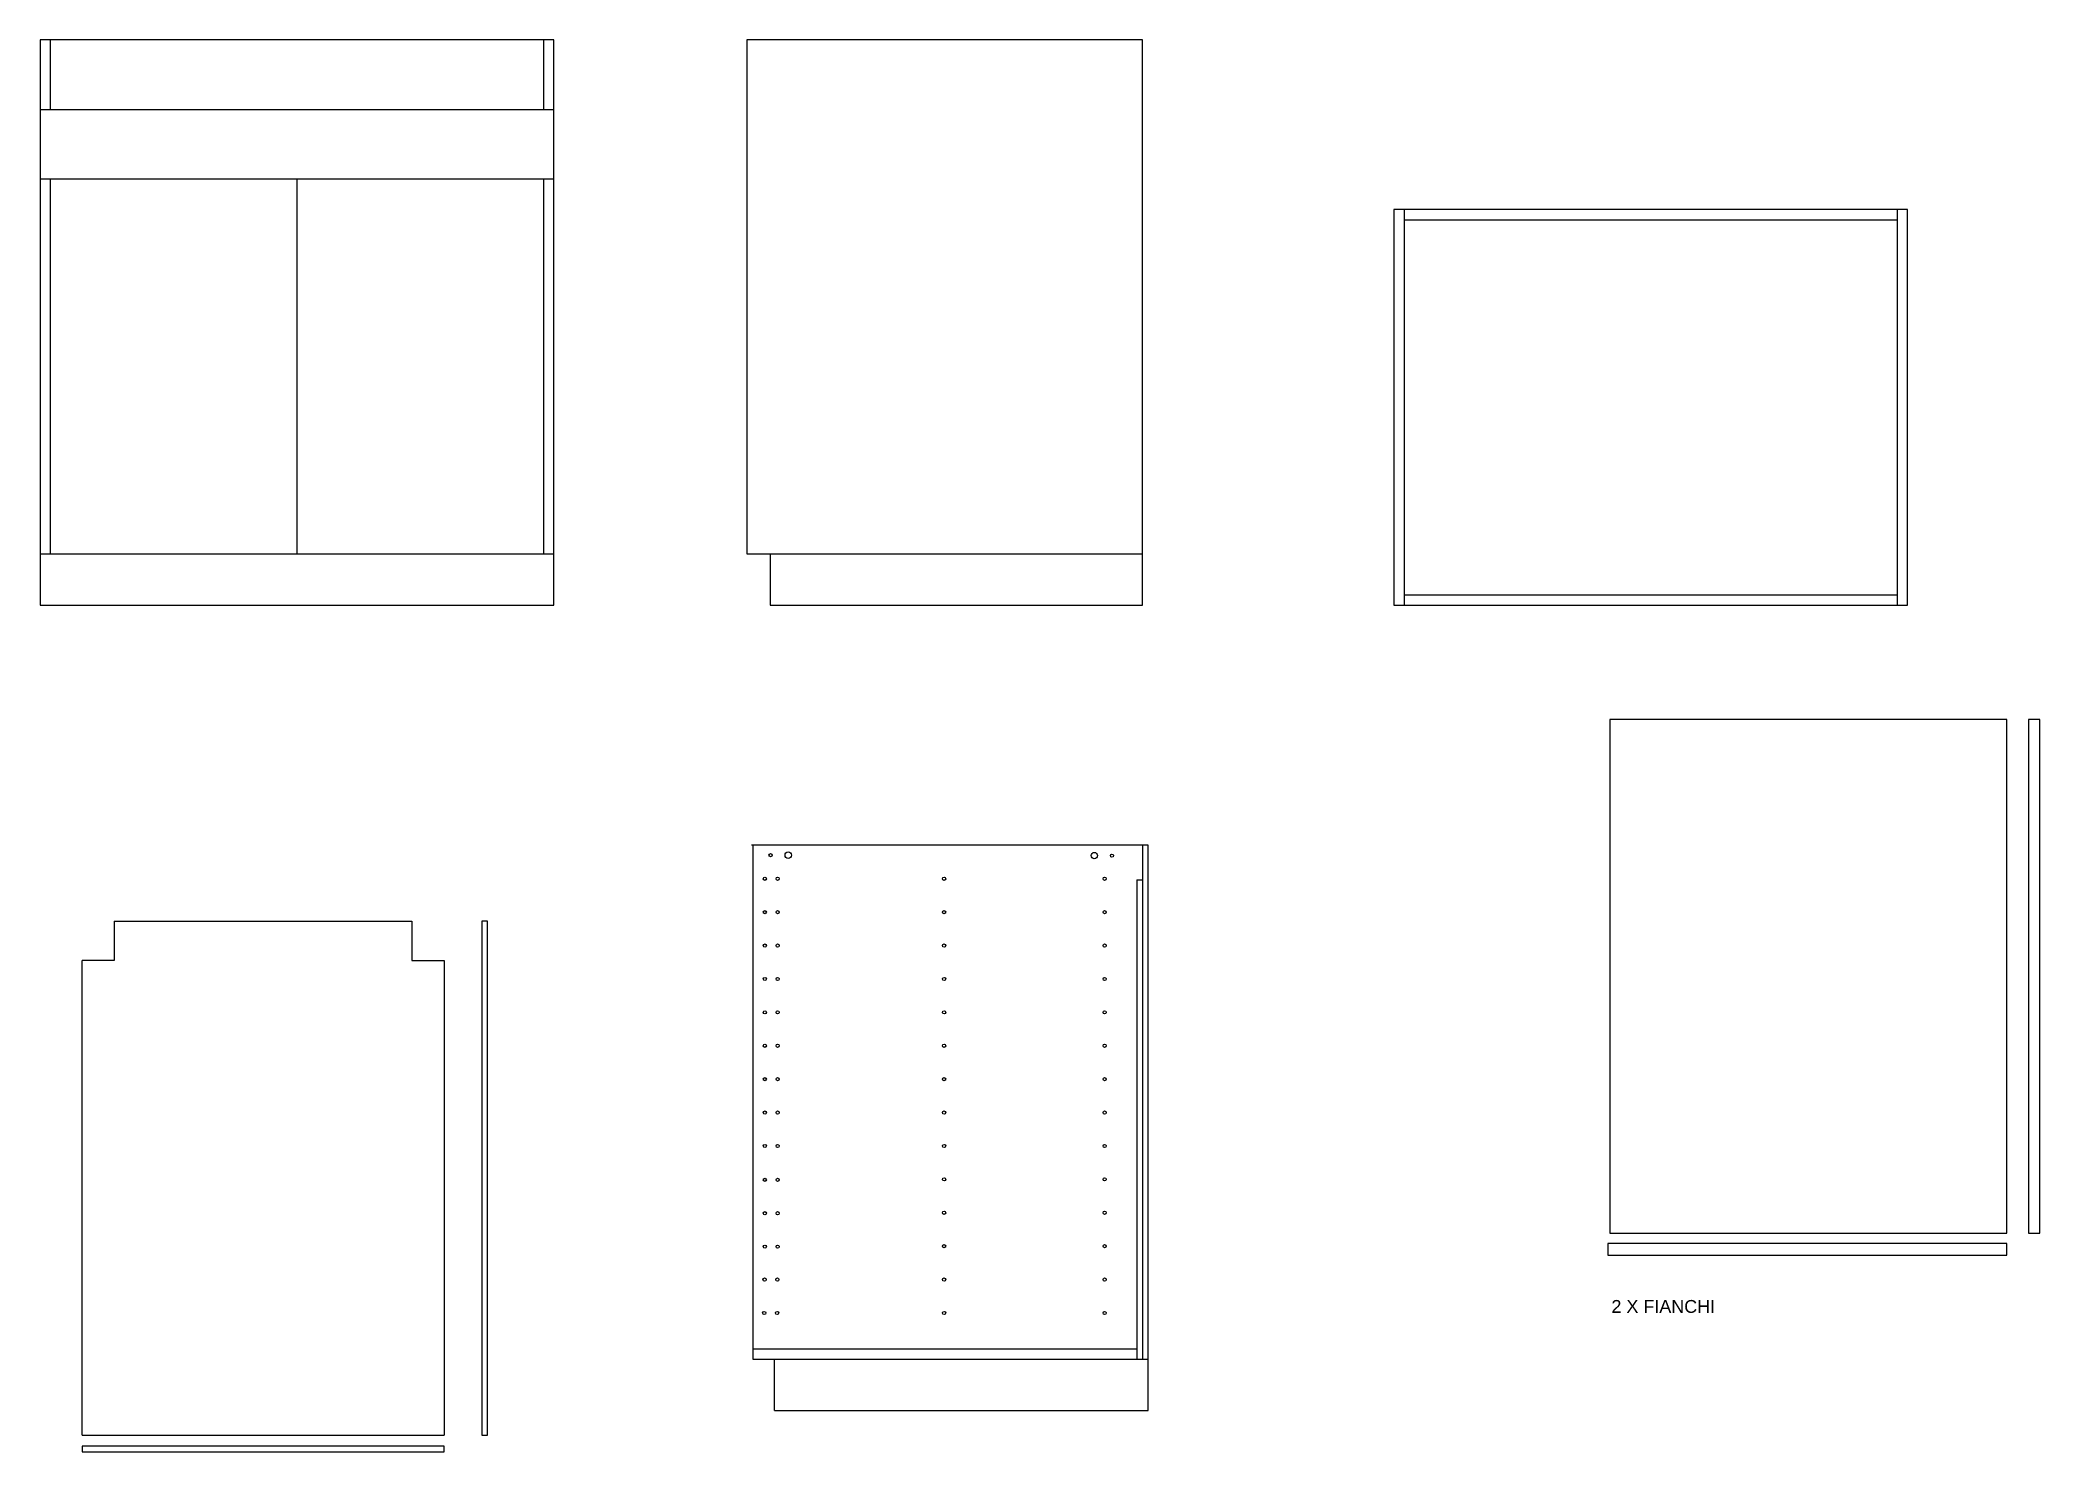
# Model space of a CAD drawing. Header units: inches. Extents: x 53 to 785, y -69 to 241.
# Drawn here: x 52.9 to 364.3, y -69.3 to 150.5 of the extents above; entities that cross this region are included whole.
import ezdxf

# ---------------------------------------------------------------- set-up
doc = ezdxf.new("R2010")
doc.units = ezdxf.units.IN
doc.header["$MEASUREMENT"] = 0
doc.layers.add('Layer1', color=3, linetype='Continuous')
doc.styles.get("Standard").update_dxf_attribs({"font": 'Arial.ttf'})

msp = doc.modelspace()

# ---------------------------------------------------------------- texts
at = {"layer": 'Layer1', "insert": (297.58, -45.63), "char_height": 2, "attachment_point": 1}
msp.add_mtext_dynamic_manual_height_columns('2 X FIANCHI', width=205.3923, gutter_width=1, heights=[0], dxfattribs=at)

# ---------------------------------------------------------------- linework, layer by layer
for p, q in [((54.48, 150.52), (54.48, 139.72)), ((131.28, 150.52), (131.28, 139.72)), ((52.88, 139.72), (132.88, 139.72)), ((52.88, 128.92), (132.88, 128.92)), ((54.48, 128.92), (54.48, 70.52)), ((92.88, 128.92), (92.88, 70.52)), ((131.28, 128.92), (131.28, 70.52)), ((265.29, 124.12), (265.29, 62.52)), ((265.29, 122.52), (342.09, 122.52)), ((342.09, 124.12), (342.09, 62.52)), ((52.88, 70.52), (132.88, 70.52)), ((162.96, 70.52), (166.56, 70.52)), ((166.56, 70.52), (166.56, 62.52)), ((166.56, 70.52), (224.56, 70.52)), ((265.29, 64.12), (342.09, 64.12)), ((225.46, 25.17), (163.66, 25.17)), ((163.86, 25.17), (163.86, -54.83)), ((224.56, 25.17), (224.56, -38.43)), ((225.46, -62.83), (225.46, 25.17)), ((223.66, 19.79), (223.66, -36.63)), ((223.66, 19.79), (224.56, 19.79)), ((64.45, 13.32), (110.79, 13.32)), ((64.45, 13.32), (64.45, 7.2)), ((110.79, 13.32), (110.79, 7.2)), ((59.45, -66.68), (59.45, 7.2)), ((64.45, 7.2), (59.45, 7.2)), ((110.79, 7.2), (115.79, 7.2)), ((115.79, 7.2), (115.79, -66.68)), ((59.45, -35.88), (59.45, -34.28)), ((223.66, -36.63), (223.66, -38.43)), ((59.45, -37.78), (59.45, -37.68)), ((223.66, -38.43), (223.66, -54.83)), ((224.56, -38.43), (224.56, -54.83)), ((163.86, -53.23), (223.66, -53.23)), ((163.86, -54.83), (225.46, -54.83)), ((167.26, -62.83), (167.26, -54.83)), ((167.26, -62.83), (225.46, -62.83)), ((59.45, -66.68), (115.79, -66.68))]:
    msp.add_line(p, q)
for points in [[(52.88, 62.52), (132.88, 62.52), (132.88, 150.52), (52.88, 150.52)], [(263.69, 62.52), (343.69, 62.52), (343.69, 124.12), (263.69, 124.12)], [(297.33, -35.24), (359.13, -35.24), (359.13, 44.76), (297.33, 44.76)], [(362.51, -35.24), (364.31, -35.24), (364.31, 44.76), (362.51, 44.76)], [(121.68, -66.68), (122.58, -66.68), (122.58, 13.32), (121.68, 13.32)], [(296.99, -38.65), (359.13, -38.65), (359.13, -36.85), (296.99, -36.85)], [(59.45, -69.29), (115.79, -69.29), (115.79, -68.39), (59.45, -68.39)]]:
    msp.add_lwpolyline(points, close=True)
msp.add_lwpolyline([(166.56, 62.52), (224.56, 62.52), (224.56, 150.52), (162.96, 150.52), (162.96, 70.52)])
for centre, radius in [((166.64, 23.62), 0.25), ((169.39, 23.62), 0.5), ((217.05, 23.55), 0.5), ((219.8, 23.55), 0.25), ((165.74, 19.95), 0.25), ((167.74, 19.95), 0.25), ((193.66, 19.95), 0.25), ((218.66, 19.95), 0.25), ((165.74, 14.75), 0.25), ((167.74, 14.75), 0.25), ((193.66, 14.75), 0.25), ((218.66, 14.75), 0.25), ((165.74, 9.55), 0.25), ((167.74, 9.55), 0.25), ((193.66, 9.55), 0.25), ((218.66, 9.55), 0.25), ((165.74, 4.35), 0.25), ((167.74, 4.35), 0.25), ((193.66, 4.35), 0.25), ((218.66, 4.35), 0.25), ((165.74, -0.85), 0.25), ((167.74, -0.85), 0.25), ((193.66, -0.85), 0.25), ((218.66, -0.85), 0.25), ((165.74, -6.05), 0.25), ((167.74, -6.05), 0.25), ((193.66, -6.05), 0.25), ((218.66, -6.05), 0.25), ((165.74, -11.25), 0.25), ((167.74, -11.25), 0.25), ((193.66, -11.25), 0.25), ((218.66, -11.25), 0.25), ((165.74, -16.45), 0.25), ((167.74, -16.45), 0.25), ((193.66, -16.45), 0.25), ((218.66, -16.45), 0.25), ((165.74, -21.65), 0.25), ((167.74, -21.65), 0.25), ((193.66, -21.65), 0.25), ((218.66, -21.65), 0.25), ((165.74, -26.92), 0.25), ((167.74, -26.92), 0.25), ((193.66, -26.85), 0.25), ((218.66, -26.85), 0.25), ((165.74, -32.12), 0.25), ((167.74, -32.12), 0.25), ((193.66, -32.05), 0.25), ((218.66, -32.05), 0.25), ((165.74, -37.32), 0.25), ((167.74, -37.32), 0.25), ((193.66, -37.25), 0.25), ((218.66, -37.25), 0.25), ((165.7, -42.45), 0.25), ((167.7, -42.45), 0.25), ((193.66, -42.45), 0.25), ((218.66, -42.45), 0.25), ((165.65, -47.65), 0.25), ((167.65, -47.65), 0.25), ((193.66, -47.65), 0.25), ((218.66, -47.65), 0.25)]:
    msp.add_circle(centre, radius)

msp.set_redraw_order([(e.dxf.handle, doc.entitydb.next_handle()) for e in msp.query("TEXT MTEXT ATTDEF DIMENSION ARC_DIMENSION")])  # texts and dimensions are drawn at this point

doc.saveas('drawing.dxf')
